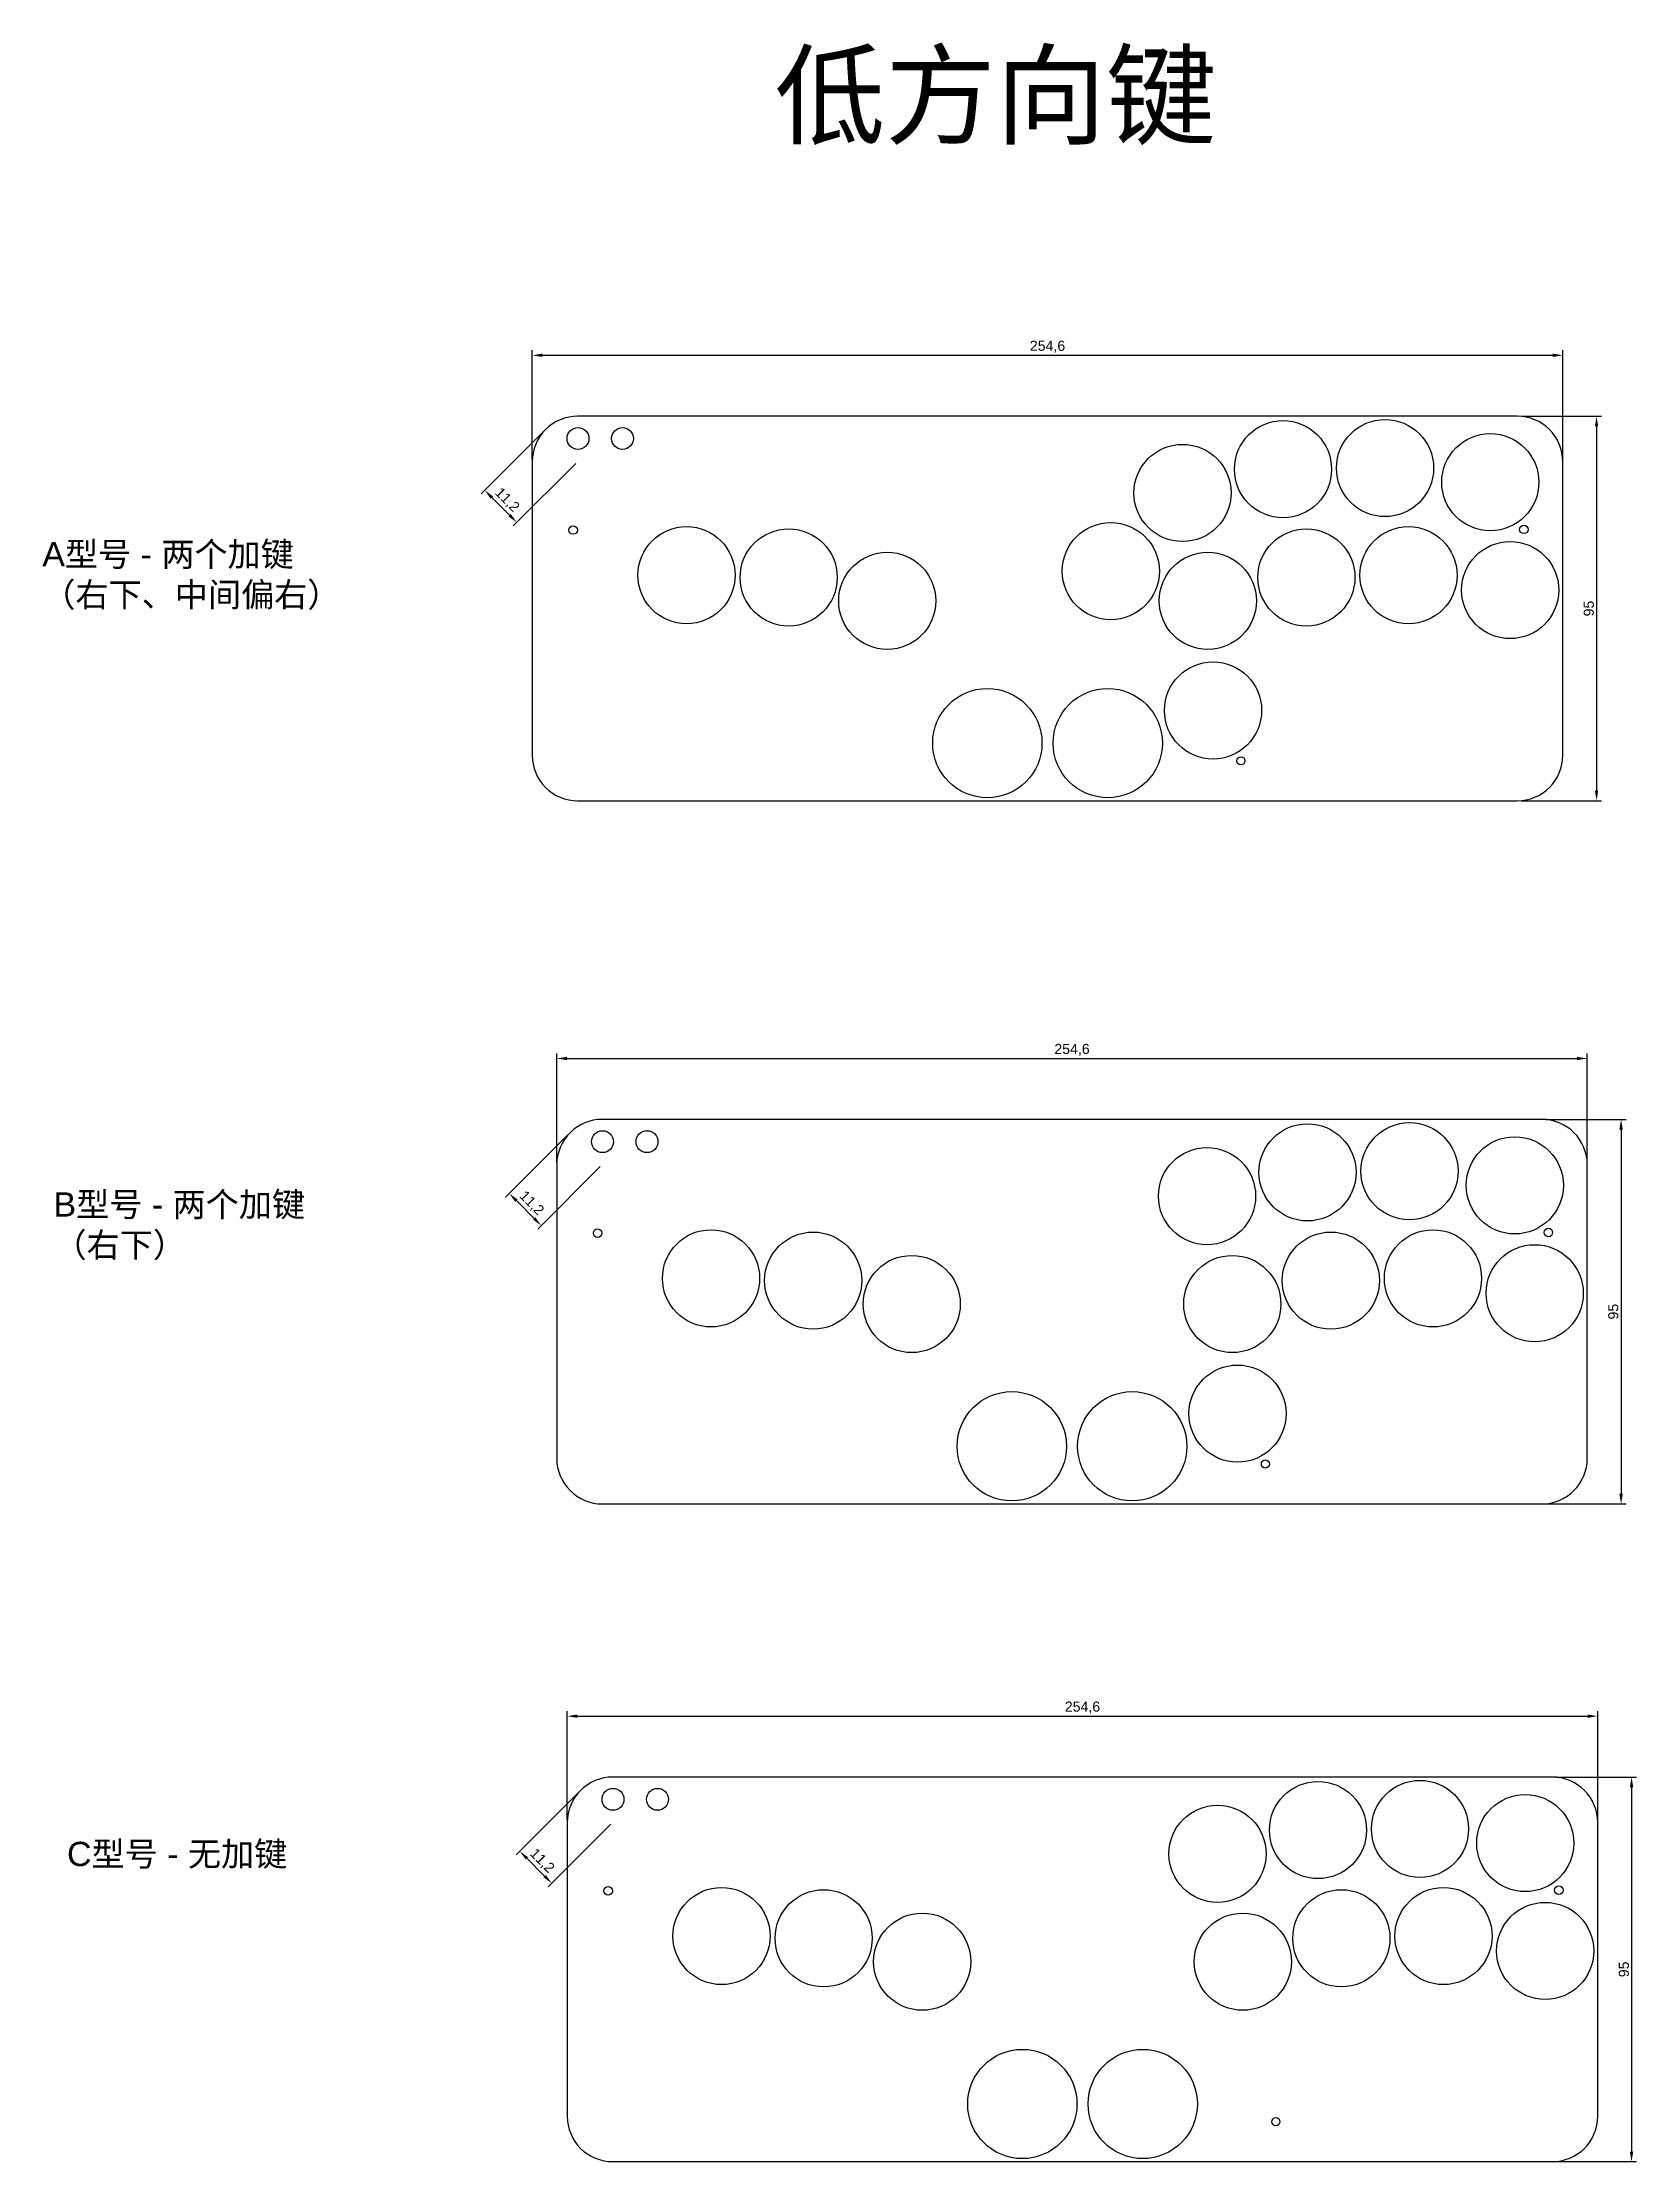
# Model space of a CAD drawing. Header units: millimetres. Extents: x 737 to 2517, y 1459 to 1993.
# Drawn here: x 1409 to 1803, y 1470 to 1993 of the extents above; entities that cross this region are included whole.
import ezdxf

# ---------------------------------------------------------------- set-up
doc = ezdxf.new("R2010")
doc.units = ezdxf.units.MM
doc.layers.add('01 外壳', color=7, linetype='Continuous')
doc.layers.add('挖孔', color=7, linetype='Continuous')
doc.styles.get("Standard").update_dxf_attribs({"font": 'Arial.ttf'})
doc.dimstyles.new('ISO-25', dxfattribs={"dimtxt": 2.5, "dimasz": 2.5, "dimexe": 1.25, "dimexo": 0.625, "dimtad": 1, "dimtxsty": 'Standard', "dimcen": 2.5, "dimadec": 0, "dimazin": 0, "dimtfac": 1, "dimtmove": 0, "dimatfit": 3, "dimfxl": 1, "dimarcsym": 0})

msp = doc.modelspace()

# ---------------------------------------------------------------- texts
at = {"attachment_point": 1}
for s, width, insert, char_height in [('\\pxqc;{\\fArial Unicode MS|b0|i0|c134|p0;低方向键}', 129.93774, (1579.245, 1990.032), 20), ('\\pxql;{\\fArial Unicode MS|b0|i0|c134|p0;A型号 - 两个加键\\P（右下、中间偏右）}', 95.29189, (1408.698, 1869.673), 6), ('\\pxql;{\\fArial Unicode MS|b0|i0|c134|p0;B型号 - 两个加键\\P（右下）}', 95.29189, (1411.471, 1709.027), 6), ('\\pxql;{\\fArial Unicode MS|b0|i0|c134|p0;C型号 - 无加键}', 95.29189, (1414.803, 1548.558), 6)]:
    msp.add_mtext_dynamic_manual_height_columns(s, width=width, gutter_width=12.5, heights=[48.146], dxfattribs=dict(at, insert=insert, char_height=char_height))

# ---------------------------------------------------------------- blocks, each defined once
blk = doc.blocks.new('*D77')
at = {"color": 0, "lineweight": -2, "transparency": 16777216}
for p, q in [((1774.17, 1900.75), (1793.94, 1900.75)), ((1792.69, 1898.25), (1792.69, 1808.25)), ((1774.17, 1805.75), (1793.94, 1805.75))]:
    blk.add_line(p, q, dxfattribs=at)
at = {"color": 0, "transparency": 16777216}
for points in [[(1792.28, 1898.25), (1793.11, 1898.25), (1792.69, 1900.75)], [(1792.28, 1808.25), (1793.11, 1808.25), (1792.69, 1805.75)]]:
    blk.add_solid(points, dxfattribs=at)
at = {"layer": 'Defpoints', "color": 0, "transparency": 16777216}
for p in [(1773.55, 1900.75), (1773.55, 1805.75), (1792.69, 1805.75)]:
    blk.add_point(p, dxfattribs=at)
at = {"color": 0, "transparency": 16777216, "insert": (1790.79, 1853.25), "char_height": 2.5, "attachment_point": 5, "rotation": 90}
blk.add_mtext('95', dxfattribs=at)
blk = doc.blocks.new('*D80')
at = {"color": 0, "lineweight": -2, "transparency": 16777216}
for p, q in [((1532.59, 1897.03), (1517.12, 1881.56)), ((1540.51, 1889.11), (1525.04, 1873.64)), ((1519.77, 1880.68), (1524.15, 1876.29))]:
    blk.add_line(p, q, dxfattribs=at)
at = {"color": 0, "transparency": 16777216}
for points in [[(1520.06, 1880.97), (1519.47, 1880.38), (1518, 1882.45)], [(1524.45, 1876.59), (1523.86, 1876), (1525.92, 1874.53)]]:
    blk.add_solid(points, dxfattribs=at)
at = {"layer": 'Defpoints', "color": 0, "transparency": 16777216}
for p in [(1533.03, 1897.47), (1540.95, 1889.55), (1525.92, 1874.53)]:
    blk.add_point(p, dxfattribs=at)
at = {"color": 0, "transparency": 16777216, "insert": (1523.46, 1879.99), "char_height": 2.5, "attachment_point": 5, "rotation": 315}
blk.add_mtext('11,2', dxfattribs=at)
blk = doc.blocks.new('*D81')
at = {"color": 0, "lineweight": -2, "transparency": 16777216}
for p, q in [((1529.75, 1890.18), (1529.75, 1917.05)), ((1784.35, 1890.18), (1784.35, 1917.05)), ((1532.25, 1915.8), (1781.85, 1915.8))]:
    blk.add_line(p, q, dxfattribs=at)
at = {"color": 0, "transparency": 16777216}
for points in [[(1532.25, 1916.22), (1532.25, 1915.39), (1529.75, 1915.8)], [(1781.85, 1916.22), (1781.85, 1915.39), (1784.35, 1915.8)]]:
    blk.add_solid(points, dxfattribs=at)
at = {"layer": 'Defpoints', "color": 0, "transparency": 16777216}
for p in [(1784.35, 1915.8), (1529.75, 1889.55), (1784.35, 1889.55)]:
    blk.add_point(p, dxfattribs=at)
at = {"color": 0, "transparency": 16777216, "insert": (1657.05, 1917.93), "char_height": 2.5, "attachment_point": 5}
blk.add_mtext('254,6', dxfattribs=at)
blk = doc.blocks.new('*D78')
at = {"color": 0, "lineweight": -2, "transparency": 16777216}
for p, q in [((1780.22, 1727.03), (1800, 1727.03)), ((1798.75, 1724.53), (1798.75, 1634.53)), ((1780.22, 1632.03), (1800, 1632.03))]:
    blk.add_line(p, q, dxfattribs=at)
at = {"color": 0, "transparency": 16777216}
for points in [[(1798.33, 1724.53), (1799.16, 1724.53), (1798.75, 1727.03)], [(1798.33, 1634.53), (1799.16, 1634.53), (1798.75, 1632.03)]]:
    blk.add_solid(points, dxfattribs=at)
at = {"layer": 'Defpoints', "color": 0, "transparency": 16777216}
for p in [(1779.6, 1727.03), (1779.6, 1632.03), (1798.75, 1632.03)]:
    blk.add_point(p, dxfattribs=at)
at = {"color": 0, "transparency": 16777216, "insert": (1796.84, 1679.53), "char_height": 2.5, "attachment_point": 5, "rotation": 90}
blk.add_mtext('95', dxfattribs=at)
blk = doc.blocks.new('*D82')
at = {"color": 0, "lineweight": -2, "transparency": 16777216}
for p, q in [((1538.64, 1723.31), (1523.17, 1707.84)), ((1546.56, 1715.39), (1531.09, 1699.92)), ((1525.82, 1706.96), (1530.2, 1702.58))]:
    blk.add_line(p, q, dxfattribs=at)
at = {"color": 0, "transparency": 16777216}
for points in [[(1526.11, 1707.25), (1525.53, 1706.66), (1524.05, 1708.73)], [(1530.5, 1702.87), (1529.91, 1702.28), (1531.97, 1700.81)]]:
    blk.add_solid(points, dxfattribs=at)
at = {"layer": 'Defpoints', "color": 0, "transparency": 16777216}
for p in [(1539.08, 1723.75), (1547, 1715.83), (1531.97, 1700.81)]:
    blk.add_point(p, dxfattribs=at)
at = {"color": 0, "transparency": 16777216, "insert": (1529.52, 1706.27), "char_height": 2.5, "attachment_point": 5, "rotation": 315}
blk.add_mtext('11,2', dxfattribs=at)
blk = doc.blocks.new('*D83')
at = {"color": 0, "lineweight": -2, "transparency": 16777216}
for p, q in [((1535.8, 1716.46), (1535.8, 1743.33)), ((1538.3, 1742.08), (1787.9, 1742.08)), ((1790.4, 1716.46), (1790.4, 1743.33))]:
    blk.add_line(p, q, dxfattribs=at)
at = {"color": 0, "transparency": 16777216}
for points in [[(1538.3, 1742.5), (1538.3, 1741.67), (1535.8, 1742.08)], [(1787.9, 1742.5), (1787.9, 1741.67), (1790.4, 1742.08)]]:
    blk.add_solid(points, dxfattribs=at)
at = {"layer": 'Defpoints', "color": 0, "transparency": 16777216}
for p in [(1790.4, 1742.08), (1535.8, 1715.83), (1790.4, 1715.83)]:
    blk.add_point(p, dxfattribs=at)
at = {"color": 0, "transparency": 16777216, "insert": (1663.1, 1744.21), "char_height": 2.5, "attachment_point": 5}
blk.add_mtext('254,6', dxfattribs=at)
blk = doc.blocks.new('*D79')
at = {"color": 0, "lineweight": -2, "transparency": 16777216}
for p, q in [((1782.82, 1564.55), (1802.59, 1564.55)), ((1801.34, 1562.05), (1801.34, 1472.05)), ((1782.82, 1469.55), (1802.59, 1469.55))]:
    blk.add_line(p, q, dxfattribs=at)
at = {"color": 0, "transparency": 16777216}
for points in [[(1800.92, 1562.05), (1801.76, 1562.05), (1801.34, 1564.55)], [(1800.92, 1472.05), (1801.76, 1472.05), (1801.34, 1469.55)]]:
    blk.add_solid(points, dxfattribs=at)
at = {"layer": 'Defpoints', "color": 0, "transparency": 16777216}
for p in [(1782.19, 1564.55), (1782.19, 1469.55), (1801.34, 1469.55)]:
    blk.add_point(p, dxfattribs=at)
at = {"color": 0, "transparency": 16777216, "insert": (1799.44, 1517.05), "char_height": 2.5, "attachment_point": 5, "rotation": 90}
blk.add_mtext('95', dxfattribs=at)
blk = doc.blocks.new('*D84')
at = {"color": 0, "lineweight": -2, "transparency": 16777216}
for p, q in [((1541.23, 1560.83), (1525.76, 1545.36)), ((1549.15, 1552.91), (1533.68, 1537.44)), ((1528.41, 1544.48), (1532.8, 1540.09))]:
    blk.add_line(p, q, dxfattribs=at)
at = {"color": 0, "transparency": 16777216}
for points in [[(1528.71, 1544.77), (1528.12, 1544.18), (1526.65, 1546.24)], [(1533.09, 1540.39), (1532.5, 1539.8), (1534.57, 1538.32)]]:
    blk.add_solid(points, dxfattribs=at)
at = {"layer": 'Defpoints', "color": 0, "transparency": 16777216}
for p in [(1541.67, 1561.27), (1549.59, 1553.35), (1534.57, 1538.32)]:
    blk.add_point(p, dxfattribs=at)
at = {"color": 0, "transparency": 16777216, "insert": (1532.11, 1543.79), "char_height": 2.5, "attachment_point": 5, "rotation": 315}
blk.add_mtext('11,2', dxfattribs=at)
blk = doc.blocks.new('*D85')
at = {"color": 0, "lineweight": -2, "transparency": 16777216}
for p, q in [((1538.39, 1553.98), (1538.39, 1580.85)), ((1540.89, 1579.6), (1790.49, 1579.6)), ((1792.99, 1553.98), (1792.99, 1580.85))]:
    blk.add_line(p, q, dxfattribs=at)
at = {"color": 0, "transparency": 16777216}
for points in [[(1540.89, 1580.02), (1540.89, 1579.18), (1538.39, 1579.6)], [(1790.49, 1580.02), (1790.49, 1579.18), (1792.99, 1579.6)]]:
    blk.add_solid(points, dxfattribs=at)
at = {"layer": 'Defpoints', "color": 0, "transparency": 16777216}
for p in [(1792.99, 1579.6), (1538.39, 1553.35), (1792.99, 1553.35)]:
    blk.add_point(p, dxfattribs=at)
at = {"color": 0, "transparency": 16777216, "insert": (1665.69, 1581.73), "char_height": 2.5, "attachment_point": 5}
blk.add_mtext('254,6', dxfattribs=at)

# ---------------------------------------------------------------- dimensions: what is measured, and where the dimension line sits
for base, p1, p2, picture, middle in [((1784.347, 1915.802), (1529.747, 1889.553), (1784.347, 1889.553), '*D81', (1657.047, 1917.929)), ((1790.399, 1742.083), (1535.799, 1715.835), (1790.399, 1715.835), '*D83', (1663.099, 1744.211)), ((1792.993, 1579.6), (1538.393, 1553.352), (1792.993, 1553.352), '*D85', (1665.693, 1581.728))]:
    dim = msp.add_linear_dim(base=base, p1=p1, p2=p2, dimstyle='ISO-25')
    dim.commit()
    dim.dimension.update_dxf_attribs({"geometry": picture, "text_midpoint": middle})
for base, p1, p2, picture, middle in [((1792.694, 1805.753), (1773.547, 1900.753), (1773.547, 1805.753), '*D77', (1790.793, 1853.253)), ((1798.746, 1632.035), (1779.599, 1727.035), (1779.599, 1632.035), '*D78', (1796.845, 1679.535)), ((1801.34, 1469.552), (1782.193, 1564.552), (1782.193, 1469.552), '*D79', (1799.439, 1517.052))]:
    dim = msp.add_linear_dim(base=base, p1=p1, p2=p2, angle=90, dimstyle='ISO-25')
    dim.commit()
    dim.dimension.update_dxf_attribs({"geometry": picture, "text_midpoint": middle})
for p1, p2, picture, middle in [((1533.027, 1897.473), (1540.947, 1889.553), '*D80', (1523.464, 1879.99)), ((1539.08, 1723.754), (1546.999, 1715.835), '*D82', (1529.516, 1706.272)), ((1541.673, 1561.271), (1549.593, 1553.352), '*D84', (1532.11, 1543.789))]:
    dim = msp.add_aligned_dim(p1=p1, p2=p2, distance=-21.252, dimstyle='ISO-25')
    dim.commit()
    dim.dimension.update_dxf_attribs({"geometry": picture, "text_midpoint": middle})

# ---------------------------------------------------------------- linework, layer by layer
for points in [[(1529.747, 1816.953, 0.4142136), (1540.947, 1805.753), (1773.147, 1805.753, 0.4142136), (1784.347, 1816.953), (1784.347, 1889.553, 0.4142136), (1773.147, 1900.753), (1540.947, 1900.753, 0.4142136), (1529.747, 1889.553)], [(1535.799, 1643.235, 0.4142136), (1546.999, 1632.035), (1779.199, 1632.035, 0.4142136), (1790.399, 1643.235), (1790.399, 1715.835, 0.4142136), (1779.199, 1727.035), (1546.999, 1727.035, 0.4142136), (1535.799, 1715.835)], [(1538.393, 1480.752, 0.4142136), (1549.593, 1469.552), (1781.793, 1469.552, 0.4142136), (1792.993, 1480.752), (1792.993, 1553.352, 0.4142136), (1781.793, 1564.552), (1549.593, 1564.552, 0.4142136), (1538.393, 1553.352)]]:
    msp.add_lwpolyline(points, format="xyb", close=True)
at = {"transparency": 33554687}
for centre in [(1704.82, 1815.612), (1710.872, 1641.894), (1713.466, 1479.411)]:
    msp.add_circle(centre, 1, dxfattribs=at)
at = {"layer": '01 外壳', "transparency": 33554687}
for centre, radius in [((1541.047, 1895.253), 2.7), ((1552.047, 1895.253), 2.7), ((1715.224, 1887.666), 12), ((1740.429, 1887.945), 12), ((1766.436, 1884.452), 12), ((1690.401, 1881.796), 12), ((1672.678, 1862.484), 12), ((1539.848, 1872.634), 1.05), ((1567.866, 1861.479), 12), ((1593.094, 1860.924), 12), ((1721, 1860.924), 12), ((1746.228, 1861.479), 12), ((1771.356, 1857.802), 12), ((1617.447, 1855.138), 12), ((1696.647, 1855.138), 12), ((1697.938, 1828.064), 12), ((1642.175, 1819.992), 13.5), ((1671.919, 1819.992), 13.5), ((1547.099, 1721.535), 2.7), ((1558.099, 1721.535), 2.7), ((1721.276, 1713.947), 12), ((1746.482, 1714.227), 12), ((1772.488, 1710.734), 12), ((1696.453, 1708.077), 12), ((1545.9, 1698.915), 1.05), ((1573.918, 1687.761), 12), ((1599.146, 1687.205), 12), ((1727.053, 1687.205), 12), ((1752.28, 1687.761), 12), ((1623.499, 1681.419), 12), ((1702.7, 1681.419), 12), ((1777.408, 1684.083), 12), ((1703.99, 1654.345), 12), ((1648.227, 1646.273), 13.5), ((1677.972, 1646.273), 13.5), ((1549.693, 1559.052), 2.7), ((1560.693, 1559.052), 2.7), ((1723.87, 1551.464), 12), ((1749.075, 1551.744), 12), ((1775.081, 1548.251), 12), ((1699.047, 1545.594), 12), ((1548.494, 1536.432), 1.05), ((1576.512, 1525.278), 12), ((1601.74, 1524.722), 12), ((1729.646, 1524.722), 12), ((1754.874, 1525.278), 12), ((1626.092, 1518.936), 12), ((1705.293, 1518.936), 12), ((1780.002, 1521.6), 12), ((1650.821, 1483.79), 13.5), ((1680.565, 1483.79), 13.5)]:
    msp.add_circle(centre, radius, dxfattribs=at)
at = {"layer": '挖孔', "transparency": 33554687}
for centre in [(1774.737, 1872.802), (1780.789, 1699.084), (1783.383, 1536.601)]:
    msp.add_circle(centre, 1.05, dxfattribs=at)

msp.set_redraw_order([(e.dxf.handle, doc.entitydb.next_handle()) for e in msp.query("TEXT MTEXT ATTDEF DIMENSION ARC_DIMENSION")])  # texts and dimensions are drawn at this point

doc.saveas('drawing.dxf')
